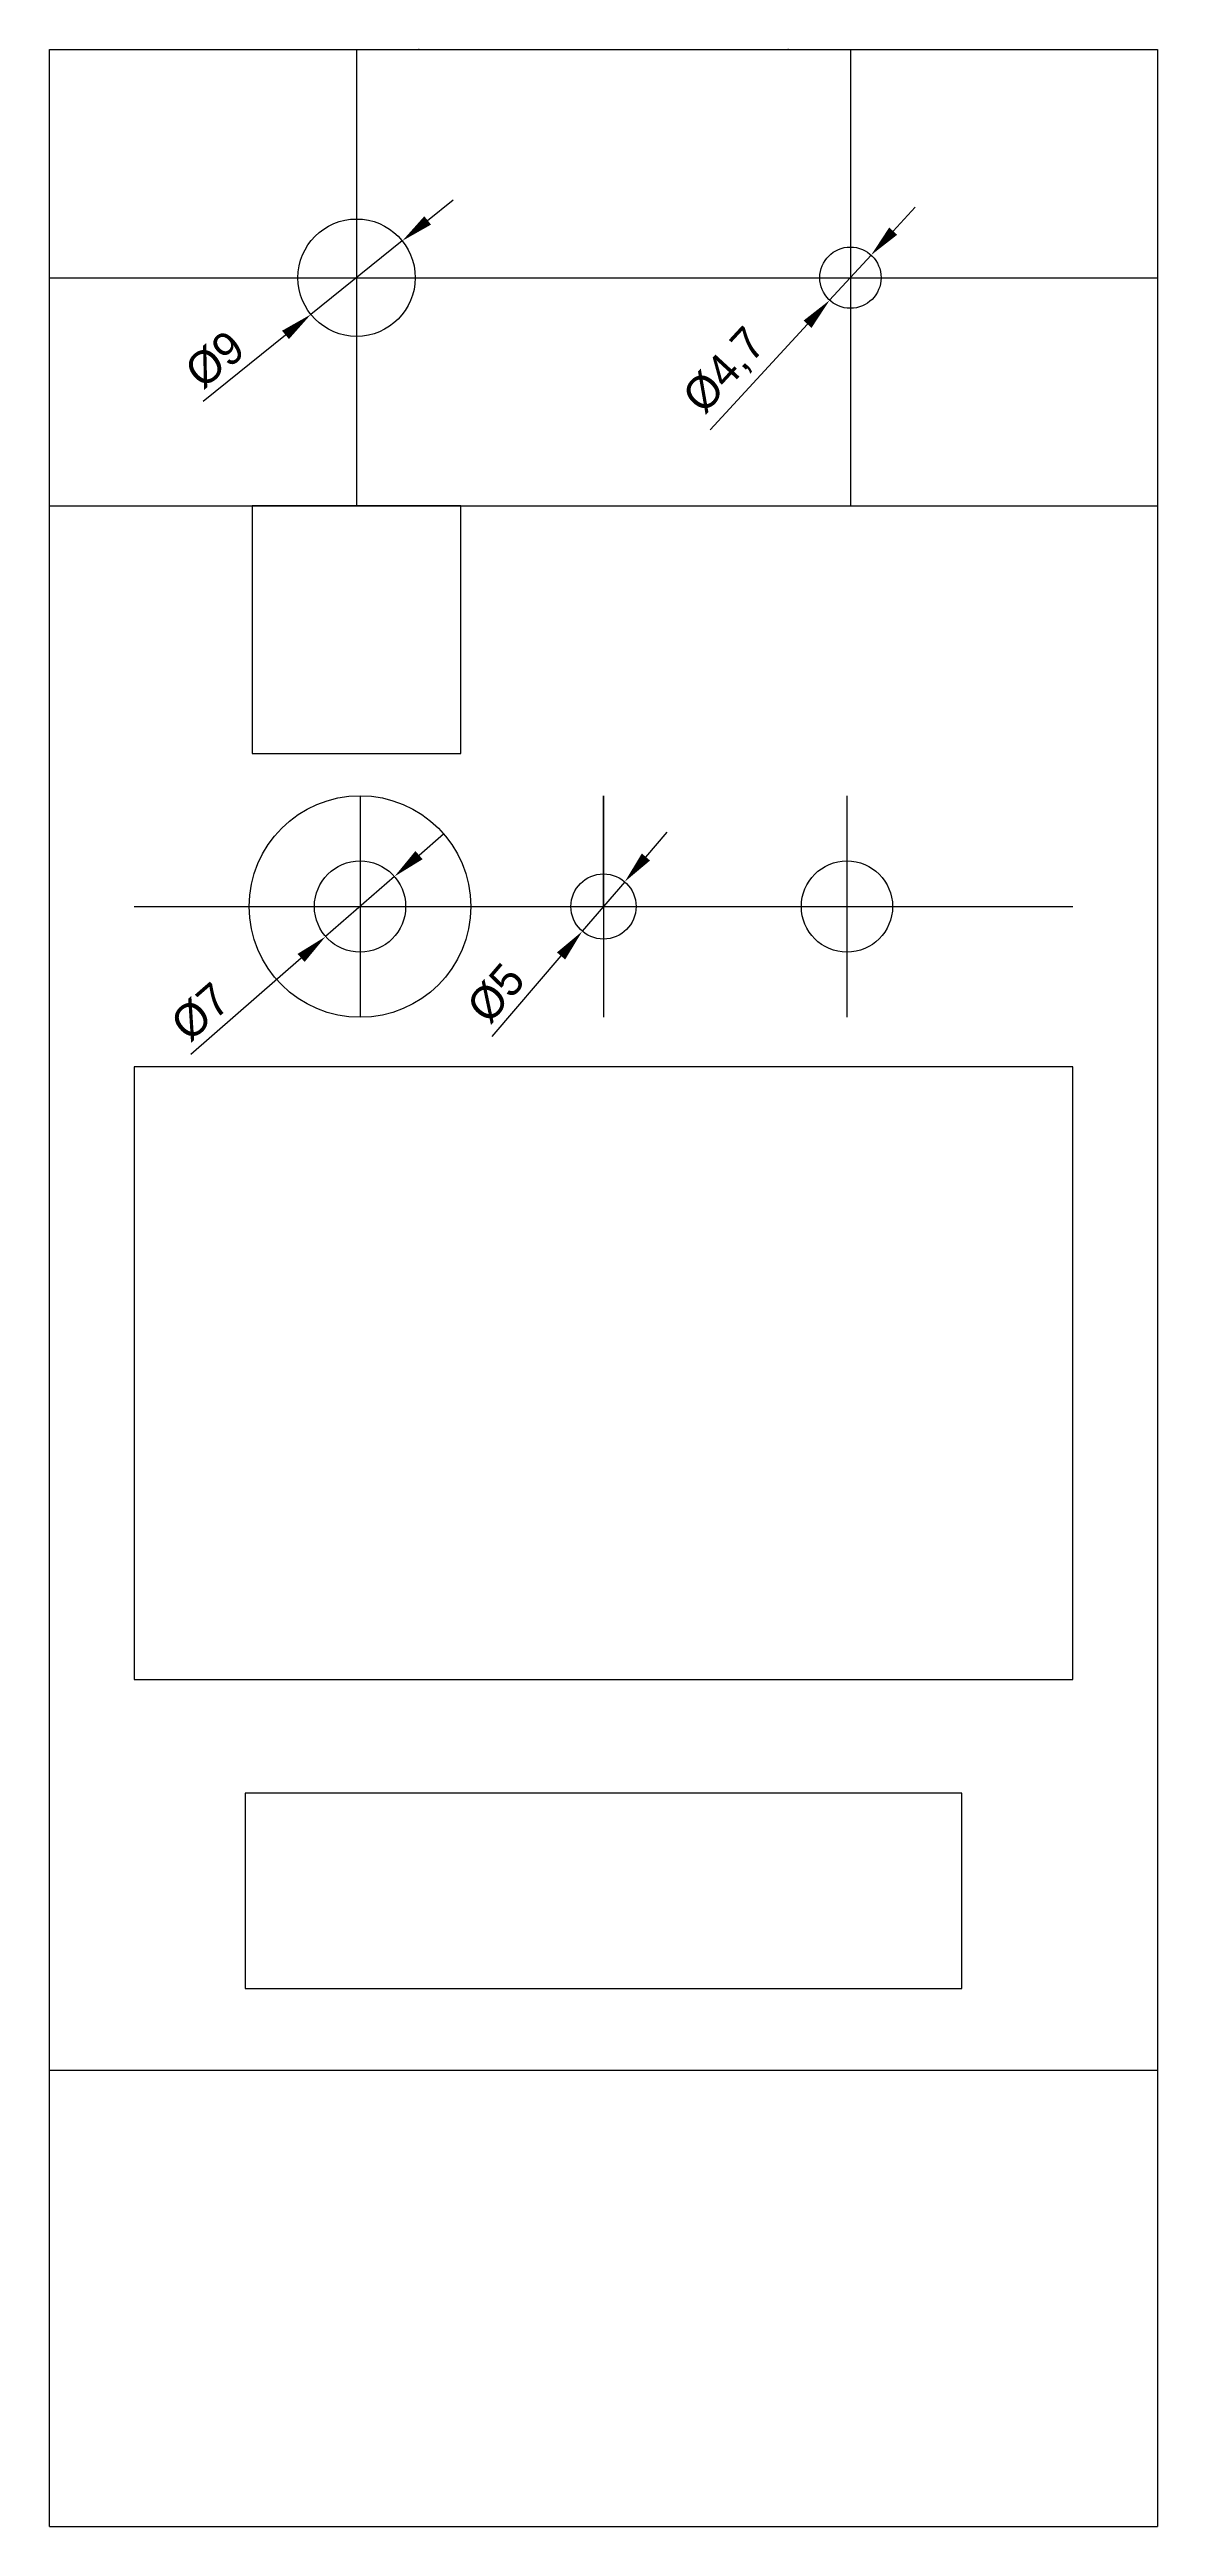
# Model space of a CAD drawing. Extents: x 0 to 85, y 0 to 190.
import ezdxf

# ---------------------------------------------------------------- set-up
doc = ezdxf.new("R2010")
doc.units = 0
doc.layers.get('0').update_dxf_attribs({"linetype": 'CONTINUOUS'})
doc.layers.get('DEFPOINTS').update_dxf_attribs({"linetype": 'CONTINUOUS'})
for name, color, linetype in [('ANNO', 7, 'CONTINUOUS'), ('HOLE', 7, 'CONTINUOUS'), ('PARTS', 131, 'CONTINUOUS')]:
    doc.layers.add(name, color=color, linetype=linetype)
doc.dimstyles.get("Standard").update_dxf_attribs({"dimtxt": 0.18, "dimasz": 0.18, "dimexe": 0.18, "dimexo": 0.0625, "dimgap": 0.09, "dimtad": 0, "dimtih": 1, "dimtoh": 1, "dimzin": 0, "dimcen": 0.09, "dimazin": 3, "dimtfac": 1, "dimtofl": 0, "dimtmove": 0, "dimatfit": 3})

# ---------------------------------------------------------------- blocks, each defined once
blk = doc.blocks.new('*U5')
at = {"layer": 'ANNO', "color": 0}
blk.add_text('Ø9', height=2.5, rotation=38.8368, dxfattribs=at).set_placement((11.71, 163.89))
blk = doc.blocks.new('*D1')
at = {"layer": 'ANNO', "color": 0}
for p, q in [((29.01, 176.89), (30.96, 178.46)), ((27.06, 175.32), (20.05, 169.68)), ((11.78, 163.02), (18.1, 168.11))]:
    blk.add_line(p, q, dxfattribs=at)
for points in [[(28.75, 177.21), (29.27, 176.57), (27.06, 175.32)], [(17.84, 168.43), (18.37, 167.79), (20.05, 169.68)]]:
    blk.add_solid(points, dxfattribs=at)
at = {"layer": 'DEFPOINTS', "color": 0}
for p in [(27.06, 175.32), (20.05, 169.68)]:
    blk.add_point(p, dxfattribs=at)
at = {"layer": 'ANNO'}
blk.add_blockref('*U5', (0, 0), dxfattribs=at)
blk = doc.blocks.new('*U6')
at = {"layer": 'ANNO', "color": 0}
blk.add_text('Ø4,7', height=2.5, rotation=47.3538, dxfattribs=at).set_placement((50.19, 161.94))
blk = doc.blocks.new('*D2')
at = {"layer": 'ANNO', "color": 0}
for p, q in [((64.73, 176.07), (66.42, 177.91)), ((63.03, 174.23), (59.85, 170.77)), ((50.69, 160.83), (58.16, 168.93))]:
    blk.add_line(p, q, dxfattribs=at)
for points in [[(64.42, 176.35), (65.03, 175.79), (63.03, 174.23)], [(57.85, 169.21), (58.46, 168.65), (59.85, 170.77)]]:
    blk.add_solid(points, dxfattribs=at)
at = {"layer": 'DEFPOINTS', "color": 0}
for p in [(63.03, 174.23), (59.85, 170.77)]:
    blk.add_point(p, dxfattribs=at)
at = {"layer": 'ANNO'}
blk.add_blockref('*U6', (0, 0), dxfattribs=at)
blk = doc.blocks.new('*U7')
at = {"layer": 'ANNO', "color": 0}
blk.add_text('Ø7', height=2.5, rotation=41.072, dxfattribs=at).set_placement((10.71, 113.8))
blk = doc.blocks.new('*D3')
at = {"layer": 'ANNO', "color": 0}
for p, q in [((28.35, 128.2), (30.23, 129.85)), ((26.46, 126.56), (21.18, 121.96)), ((10.83, 112.94), (19.3, 120.32))]:
    blk.add_line(p, q, dxfattribs=at)
for points in [[(28.07, 128.52), (28.62, 127.89), (26.46, 126.56)], [(19.03, 120.63), (19.57, 120.01), (21.18, 121.96)]]:
    blk.add_solid(points, dxfattribs=at)
at = {"layer": 'DEFPOINTS', "color": 0}
for p in [(26.46, 126.56), (21.18, 121.96)]:
    blk.add_point(p, dxfattribs=at)
at = {"layer": 'ANNO'}
blk.add_blockref('*U7', (0, 0), dxfattribs=at)
blk = doc.blocks.new('*U8')
at = {"layer": 'ANNO', "color": 0}
blk.add_text('Ø5', height=2.5, rotation=49.3869, dxfattribs=at).set_placement((33.72, 115.14))
blk = doc.blocks.new('*D4')
at = {"layer": 'ANNO', "color": 0}
for p, q in [((45.75, 128.06), (47.38, 129.96)), ((44.13, 126.16), (40.87, 122.36)), ((33.95, 114.3), (39.25, 120.47))]:
    blk.add_line(p, q, dxfattribs=at)
for points in [[(45.44, 128.33), (46.07, 127.79), (44.13, 126.16)], [(38.93, 120.74), (39.56, 120.2), (40.87, 122.36)]]:
    blk.add_solid(points, dxfattribs=at)
at = {"layer": 'DEFPOINTS', "color": 0}
for p in [(44.13, 126.16), (40.87, 122.36)]:
    blk.add_point(p, dxfattribs=at)
at = {"layer": 'ANNO'}
blk.add_blockref('*U8', (0, 0), dxfattribs=at)

msp = doc.modelspace()

# ---------------------------------------------------------------- linework, layer by layer
for p, q in [((0, 155), (0, 190)), ((0, 190), (85, 190)), ((85, 190), (85, 155)), ((0, 35), (0, 155)), ((0, 155), (85, 155)), ((85, 155), (85, 35)), ((0, 0), (0, 35)), ((0, 35), (85, 35)), ((85, 35), (85, 0)), ((0, 0), (85, 0))]:
    msp.add_line(p, q)
at = {"layer": 'HOLE'}
for p, q in [((23.557, 190), (23.557, 155)), ((61.443, 190), (61.443, 155)), ((0, 172.5), (85, 172.5)), ((23.822, 132.763), (23.822, 115.763)), ((42.5, 124.263), (42.5, 132.763)), ((42.5, 132.763), (42.5, 115.763)), ((61.178, 132.763), (61.178, 115.763)), ((6.5, 124.263), (78.5, 124.263))]:
    msp.add_line(p, q, dxfattribs=at)
for centre, radius in [((23.557, 172.5), 4.5), ((61.443, 172.5), 2.35), ((23.822, 124.263), 3.5), ((61.178, 124.263), 3.5), ((42.5, 124.263), 2.5)]:
    msp.add_circle(centre, radius, dxfattribs=at)
at = {"layer": 'PARTS'}
for points in [[(15.557, 136), (31.557, 136), (31.557, 155), (15.557, 155)], [(6.5, 64.969), (78.5, 64.969), (78.5, 111.969), (6.5, 111.969)], [(15, 41.261), (70, 41.261), (70, 56.261), (15, 56.261)]]:
    msp.add_lwpolyline(points, close=True, dxfattribs=at)
msp.add_circle((23.822, 124.263), 8.5, dxfattribs=at)
for p in [(28.333, 190), (56.667, 190)]:
    msp.add_point(p, dxfattribs=at)

# ---------------------------------------------------------------- dimensions: what is measured, and where the dimension line sits
at = {"layer": 'ANNO'}
for p1, p2, picture, middle in [((27.063, 175.322), (20.052, 169.678), '*D1', (12.735, 166.318)), ((63.035, 174.229), (59.851, 170.771), '*D2', (51.982, 165.429)), ((44.127, 126.161), (40.873, 122.365), '*D4', (34.29, 117.717))]:
    dim = msp.add_diameter_dim_2p(p1=p1, p2=p2, dimstyle='Standard', dxfattribs=at)
    dim.commit()
    dim.dimension.update_dxf_attribs({"geometry": picture, "text_midpoint": middle})
dim = msp.add_diameter_dim_2p(p1=(26.461, 126.562), p2=(21.184, 121.963), dimstyle='Standard', dxfattribs=at)
dim.commit()
dim.dimension.update_dxf_attribs({"geometry": '*D3', "text_midpoint": (12.94, 114.779), "dimtype": 131})

doc.saveas('drawing.dxf')
